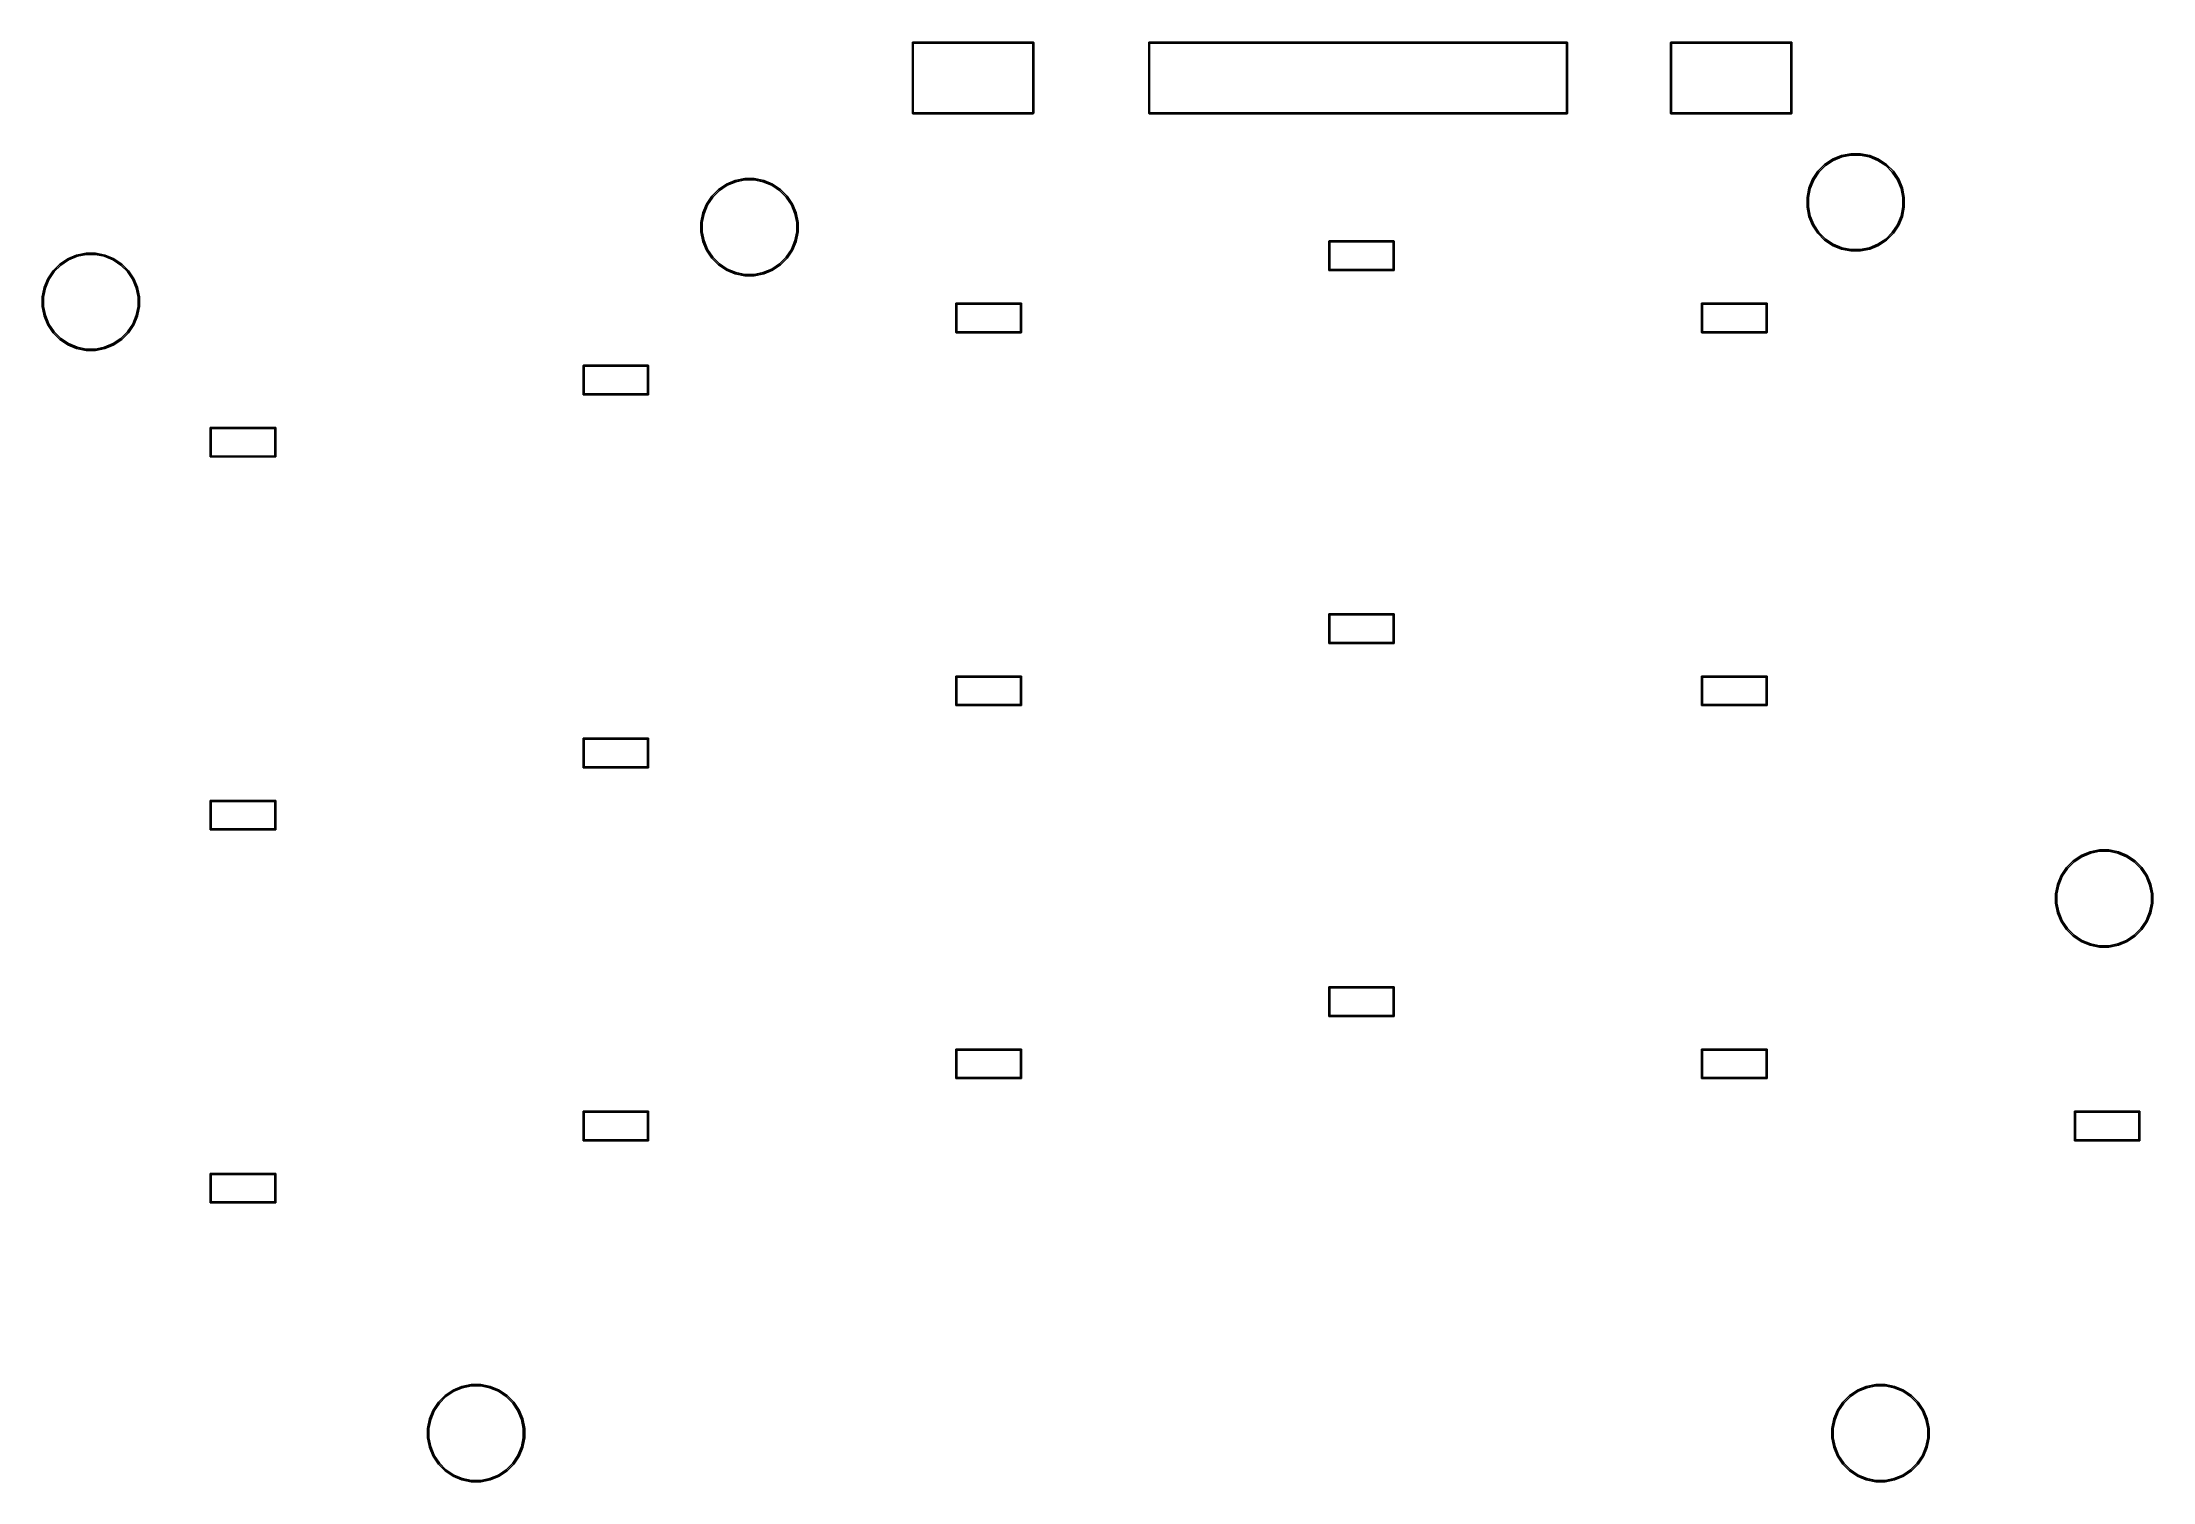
# Model space of a CAD drawing. Extents: x 30 to 138, y -109 to -35.
import ezdxf

# ---------------------------------------------------------------- set-up
doc = ezdxf.new("R2010")
doc.units = 0
doc.layers.add('BLACK', color=7, linetype='CONTINUOUS')

msp = doc.modelspace()

# ---------------------------------------------------------------- linework, layer by layer
at = {"layer": 'BLACK', "linetype": 'CONTINUOUS'}
for p, q in [((74.3602, -35.0294), (74.3607, -35.0245)), ((74.3603, -35.0306), (74.3602, -35.0294)), ((74.3603, -38.6282), (74.3603, -35.0306)), ((74.3607, -35.0245), (74.3621, -35.0198)), ((74.3621, -35.0198), (74.3644, -35.0154)), ((74.3644, -35.0154), (74.3675, -35.0116)), ((74.3675, -35.0116), (74.3714, -35.0085)), ((74.3714, -35.0085), (74.3757, -35.0062)), ((74.3757, -35.0062), (74.3804, -35.0048)), ((74.3804, -35.0048), (74.3841, -35.0044)), ((74.3841, -35.0044), (74.3853, -35.0043)), ((74.3853, -35.0043), (74.3865, -35.0044)), ((74.3865, -35.0044), (80.5341, -35.0044)), ((74.4103, -35.0544), (74.4103, -38.6044)), ((80.5103, -35.0544), (74.4103, -35.0544)), ((80.5103, -38.6044), (80.5103, -35.0544)), ((80.5341, -35.0044), (80.5353, -35.0043)), ((80.5353, -35.0043), (80.5365, -35.0044)), ((80.5365, -35.0044), (80.5402, -35.0048)), ((80.5402, -35.0048), (80.5449, -35.0062)), ((80.5449, -35.0062), (80.5493, -35.0085)), ((80.5493, -35.0085), (80.5531, -35.0116)), ((80.5531, -35.0116), (80.5562, -35.0154)), ((80.5562, -35.0154), (80.5585, -35.0198)), ((80.5585, -35.0198), (80.5599, -35.0245)), ((80.5599, -35.0245), (80.5604, -35.0294)), ((80.5604, -35.0294), (80.5603, -35.0306)), ((80.5603, -35.0306), (80.5603, -38.6282)), ((86.4346, -35.0294), (86.4351, -35.0245)), ((86.4347, -35.0306), (86.4346, -35.0294)), ((86.4347, -38.6282), (86.4347, -35.0306)), ((86.4351, -35.0245), (86.4365, -35.0198)), ((86.4365, -35.0198), (86.4388, -35.0154)), ((86.4388, -35.0154), (86.4419, -35.0116)), ((86.4419, -35.0116), (86.4457, -35.0085)), ((86.4457, -35.0085), (86.4501, -35.0062)), ((86.4501, -35.0062), (86.4548, -35.0048)), ((86.4548, -35.0048), (86.4585, -35.0044)), ((86.4585, -35.0044), (86.4597, -35.0043)), ((86.4597, -35.0043), (86.4609, -35.0044)), ((86.4609, -35.0044), (107.808, -35.0044)), ((86.4847, -35.0544), (86.4847, -38.6044)), ((107.785, -35.0544), (86.4847, -35.0544)), ((107.785, -38.6044), (107.785, -35.0544)), ((107.808, -35.0044), (107.81, -35.0043)), ((107.81, -35.0043), (107.811, -35.0044)), ((107.811, -35.0044), (107.815, -35.0048)), ((107.815, -35.0048), (107.819, -35.0062)), ((107.819, -35.0062), (107.824, -35.0085)), ((107.824, -35.0085), (107.827, -35.0116)), ((107.827, -35.0116), (107.831, -35.0154)), ((107.831, -35.0154), (107.833, -35.0198)), ((107.833, -35.0198), (107.834, -35.0245)), ((107.834, -35.0245), (107.835, -35.0294)), ((107.835, -35.0294), (107.835, -35.0306)), ((107.835, -35.0306), (107.835, -38.6282)), ((113.1, -35.0251), (113.102, -35.0204)), ((113.1, -35.03), (113.1, -35.0251)), ((113.1, -35.0312), (113.1, -35.03)), ((113.1, -38.6288), (113.1, -35.0312)), ((113.102, -35.0204), (113.104, -35.016)), ((113.104, -35.016), (113.107, -35.0122)), ((113.107, -35.0122), (113.111, -35.0091)), ((113.111, -35.0091), (113.115, -35.0068)), ((113.115, -35.0068), (113.12, -35.0054)), ((113.12, -35.0054), (113.124, -35.005)), ((113.124, -35.005), (113.125, -35.0049)), ((113.125, -35.0049), (113.126, -35.005)), ((113.126, -35.005), (119.274, -35.005)), ((113.15, -35.055), (113.15, -38.605)), ((119.25, -35.055), (113.15, -35.055)), ((119.25, -38.605), (119.25, -35.055)), ((119.274, -35.005), (119.275, -35.0049)), ((119.275, -35.0049), (119.276, -35.005)), ((119.276, -35.005), (119.28, -35.0054)), ((119.28, -35.0054), (119.285, -35.0068)), ((119.285, -35.0068), (119.289, -35.0091)), ((119.289, -35.0091), (119.293, -35.0122)), ((119.293, -35.0122), (119.296, -35.016)), ((119.296, -35.016), (119.298, -35.0204)), ((119.298, -35.0204), (119.3, -35.0251)), ((119.3, -35.0251), (119.3, -35.03)), ((119.3, -35.03), (119.3, -35.0312)), ((119.3, -35.0312), (119.3, -38.6288)), ((74.3602, -38.6294), (74.3603, -38.6282)), ((74.3607, -38.6343), (74.3602, -38.6294)), ((74.3621, -38.639), (74.3607, -38.6343)), ((74.3644, -38.6433), (74.3621, -38.639)), ((74.3675, -38.6472), (74.3644, -38.6433)), ((74.3714, -38.6503), (74.3675, -38.6472)), ((74.3757, -38.6526), (74.3714, -38.6503)), ((74.3804, -38.654), (74.3757, -38.6526)), ((74.3841, -38.6544), (74.3804, -38.654)), ((74.3853, -38.6545), (74.3841, -38.6544)), ((74.3841, -38.6544), (74.3841, -38.6544)), ((74.3865, -38.6544), (74.3853, -38.6545)), ((80.5341, -38.6544), (74.3865, -38.6544)), ((74.4103, -38.6044), (80.5103, -38.6044)), ((80.5353, -38.6545), (80.5341, -38.6544)), ((80.5365, -38.6544), (80.5353, -38.6545)), ((80.5402, -38.654), (80.5365, -38.6544)), ((80.5365, -38.6544), (80.5365, -38.6544)), ((80.5449, -38.6526), (80.5402, -38.654)), ((80.5493, -38.6503), (80.5449, -38.6526)), ((80.5531, -38.6472), (80.5493, -38.6503)), ((80.5562, -38.6433), (80.5531, -38.6472)), ((80.5585, -38.639), (80.5562, -38.6433)), ((80.5599, -38.6343), (80.5585, -38.639)), ((80.5604, -38.6294), (80.5599, -38.6343)), ((80.5603, -38.6282), (80.5604, -38.6294)), ((86.4346, -38.6294), (86.4347, -38.6282)), ((86.4351, -38.6343), (86.4346, -38.6294)), ((86.4365, -38.639), (86.4351, -38.6343)), ((86.4388, -38.6433), (86.4365, -38.639)), ((86.4419, -38.6472), (86.4388, -38.6433)), ((86.4457, -38.6503), (86.4419, -38.6472)), ((86.4501, -38.6526), (86.4457, -38.6503)), ((86.4548, -38.654), (86.4501, -38.6526)), ((86.4585, -38.6544), (86.4548, -38.654)), ((86.4597, -38.6545), (86.4585, -38.6544)), ((86.4585, -38.6544), (86.4585, -38.6544)), ((86.4609, -38.6544), (86.4597, -38.6545)), ((107.808, -38.6544), (86.4609, -38.6544)), ((86.4847, -38.6044), (107.785, -38.6044)), ((107.81, -38.6545), (107.808, -38.6544)), ((107.811, -38.6544), (107.81, -38.6545)), ((107.815, -38.654), (107.811, -38.6544)), ((107.811, -38.6544), (107.811, -38.6544)), ((107.819, -38.6526), (107.815, -38.654)), ((107.824, -38.6503), (107.819, -38.6526)), ((107.827, -38.6472), (107.824, -38.6503)), ((107.831, -38.6433), (107.827, -38.6472)), ((107.833, -38.639), (107.831, -38.6433)), ((107.834, -38.6343), (107.833, -38.639)), ((107.835, -38.6294), (107.834, -38.6343)), ((107.835, -38.6282), (107.835, -38.6294)), ((113.1, -38.63), (113.1, -38.6288)), ((113.1, -38.6349), (113.1, -38.63)), ((113.102, -38.6396), (113.1, -38.6349)), ((113.104, -38.644), (113.102, -38.6396)), ((113.107, -38.6478), (113.104, -38.644)), ((113.111, -38.6509), (113.107, -38.6478)), ((113.115, -38.6532), (113.111, -38.6509)), ((113.12, -38.6546), (113.115, -38.6532)), ((113.124, -38.655), (113.12, -38.6546)), ((113.125, -38.6551), (113.124, -38.655)), ((113.124, -38.655), (113.124, -38.655)), ((113.126, -38.655), (113.125, -38.6551)), ((119.274, -38.655), (113.126, -38.655)), ((113.15, -38.605), (119.25, -38.605)), ((119.275, -38.6551), (119.274, -38.655)), ((119.276, -38.655), (119.275, -38.6551)), ((119.28, -38.6546), (119.276, -38.655)), ((119.276, -38.655), (119.276, -38.655)), ((119.285, -38.6532), (119.28, -38.6546)), ((119.289, -38.6509), (119.285, -38.6532)), ((119.293, -38.6478), (119.289, -38.6509)), ((119.296, -38.644), (119.293, -38.6478)), ((119.298, -38.6396), (119.296, -38.644)), ((119.3, -38.6349), (119.298, -38.6396)), ((119.3, -38.6288), (119.3, -38.63)), ((119.3, -38.63), (119.3, -38.6349)), ((121.379, -40.9796), (121.831, -40.7924)), ((121.851, -40.8594), (121.412, -41.0413)), ((121.831, -40.7924), (122.31, -40.697)), ((122.317, -40.7667), (121.851, -40.8594)), ((122.31, -40.697), (122.8, -40.697)), ((122.793, -40.7667), (122.317, -40.7667)), ((123.259, -40.8594), (122.793, -40.7667)), ((122.8, -40.697), (123.279, -40.7924)), ((123.698, -41.0413), (123.259, -40.8594)), ((123.279, -40.7924), (123.731, -40.9796)), ((65.3157, -42.0624), (65.7954, -41.967)), ((65.8023, -42.0367), (65.3361, -42.1294)), ((65.7954, -41.967), (66.2846, -41.967)), ((66.2777, -42.0367), (65.8023, -42.0367)), ((66.7439, -42.1294), (66.2777, -42.0367)), ((66.2846, -41.967), (66.7643, -42.0624)), ((120.167, -42.4557), (120.355, -42.0039)), ((120.416, -42.0369), (120.234, -42.4761)), ((120.355, -42.0039), (120.626, -41.5972)), ((120.68, -41.6416), (120.416, -42.0369)), ((120.626, -41.5972), (120.972, -41.2513)), ((121.017, -41.3055), (120.68, -41.6416)), ((120.972, -41.2513), (121.379, -40.9796)), ((121.412, -41.0413), (121.017, -41.3055)), ((124.093, -41.3055), (123.698, -41.0413)), ((123.731, -40.9796), (124.138, -41.2513)), ((124.43, -41.6416), (124.093, -41.3055)), ((124.138, -41.2513), (124.484, -41.5972)), ((124.694, -42.0369), (124.43, -41.6416)), ((124.484, -41.5972), (124.755, -42.0039)), ((124.876, -42.4761), (124.694, -42.0369)), ((124.755, -42.0039), (124.943, -42.4557)), ((63.8396, -43.2739), (64.1113, -42.8672)), ((64.1654, -42.9116), (63.9013, -43.3069)), ((64.1113, -42.8672), (64.4572, -42.5213)), ((64.5016, -42.5754), (64.1654, -42.9116)), ((64.4572, -42.5213), (64.8639, -42.2496)), ((64.8969, -42.3113), (64.5016, -42.5754)), ((64.8639, -42.2496), (65.3157, -42.0624)), ((65.3361, -42.1294), (64.8969, -42.3113)), ((67.1831, -42.3113), (66.7439, -42.1294)), ((66.7643, -42.0624), (67.2161, -42.2496)), ((67.5784, -42.5754), (67.1831, -42.3113)), ((67.2161, -42.2496), (67.6228, -42.5213)), ((67.9145, -42.9116), (67.5784, -42.5754)), ((67.6228, -42.5213), (67.9687, -42.8672)), ((68.1787, -43.3069), (67.9145, -42.9116)), ((67.9687, -42.8672), (68.2404, -43.2739)), ((120.072, -42.9354), (120.167, -42.4557)), ((120.072, -43.4246), (120.072, -42.9354)), ((120.234, -42.4761), (120.142, -42.9423)), ((120.142, -42.9423), (120.142, -43.4177)), ((124.968, -42.9423), (124.876, -42.4761)), ((124.943, -42.4557), (125.038, -42.9354)), ((124.968, -43.4177), (124.968, -42.9423)), ((125.038, -42.9354), (125.038, -43.4246)), ((63.557, -44.2054), (63.6524, -43.7257)), ((63.557, -44.6946), (63.557, -44.2054)), ((63.7194, -43.7461), (63.6267, -44.2123)), ((63.6267, -44.2123), (63.6267, -44.6877)), ((63.6524, -43.7257), (63.8396, -43.2739)), ((63.9013, -43.3069), (63.7194, -43.7461)), ((68.3606, -43.7461), (68.1787, -43.3069)), ((68.2404, -43.2739), (68.4276, -43.7257)), ((68.4533, -44.2123), (68.3606, -43.7461)), ((68.4276, -43.7257), (68.523, -44.2054)), ((68.4533, -44.6877), (68.4533, -44.2123)), ((68.523, -44.2054), (68.523, -44.6946)), ((120.167, -43.9043), (120.072, -43.4246)), ((120.142, -43.4177), (120.234, -43.8839)), ((120.355, -44.3561), (120.167, -43.9043)), ((120.234, -43.8839), (120.416, -44.3231)), ((124.694, -44.3231), (124.876, -43.8839)), ((124.943, -43.9043), (124.755, -44.3561)), ((124.876, -43.8839), (124.968, -43.4177)), ((125.038, -43.4246), (124.943, -43.9043)), ((63.6524, -45.1743), (63.557, -44.6946)), ((63.6267, -44.6877), (63.7194, -45.1539)), ((63.8396, -45.6261), (63.6524, -45.1743)), ((63.7194, -45.1539), (63.9013, -45.5931)), ((68.1787, -45.5931), (68.3606, -45.1539)), ((68.4276, -45.1743), (68.2404, -45.6261)), ((68.3606, -45.1539), (68.4533, -44.6877)), ((68.523, -44.6946), (68.4276, -45.1743)), ((95.6333, -45.179), (95.6338, -45.1741)), ((95.6334, -45.1802), (95.6333, -45.179)), ((95.6334, -46.6378), (95.6334, -45.1802)), ((95.6338, -45.1741), (95.6352, -45.1694)), ((95.6352, -45.1694), (95.6375, -45.165)), ((95.6375, -45.165), (95.6406, -45.1612)), ((95.6406, -45.1612), (95.6444, -45.1581)), ((95.6444, -45.1581), (95.6488, -45.1558)), ((95.6488, -45.1558), (95.6535, -45.1543)), ((95.6535, -45.1543), (95.6572, -45.154)), ((95.6572, -45.154), (95.6584, -45.1538)), ((95.6572, -45.154), (95.6572, -45.154)), ((95.6584, -45.1538), (95.6596, -45.154)), ((95.6596, -45.154), (98.9572, -45.154)), ((95.6834, -45.204), (95.6834, -46.614)), ((98.9334, -45.204), (95.6834, -45.204)), ((98.9334, -46.614), (98.9334, -45.204)), ((98.9572, -45.154), (98.9584, -45.1538)), ((98.9584, -45.1538), (98.9596, -45.154)), ((98.9596, -45.154), (98.9596, -45.154)), ((98.9596, -45.154), (98.9633, -45.1543)), ((98.9633, -45.1543), (98.968, -45.1558)), ((98.968, -45.1558), (98.9724, -45.1581)), ((98.9724, -45.1581), (98.9762, -45.1612)), ((98.9762, -45.1612), (98.9793, -45.165)), ((98.9793, -45.165), (98.9816, -45.1694)), ((98.9816, -45.1694), (98.983, -45.1741)), ((98.983, -45.1741), (98.9835, -45.179)), ((98.9835, -45.179), (98.9834, -45.1802)), ((98.9834, -45.1802), (98.9834, -46.6378)), ((120.626, -44.7628), (120.355, -44.3561)), ((120.416, -44.3231), (120.68, -44.7184)), ((120.972, -45.1087), (120.626, -44.7628)), ((120.68, -44.7184), (121.017, -45.0545)), ((121.379, -45.3804), (120.972, -45.1087)), ((121.017, -45.0545), (121.412, -45.3187)), ((123.698, -45.3187), (124.093, -45.0545)), ((124.138, -45.1087), (123.731, -45.3804)), ((124.093, -45.0545), (124.43, -44.7184)), ((124.484, -44.7628), (124.138, -45.1087)), ((124.43, -44.7184), (124.694, -44.3231)), ((124.755, -44.3561), (124.484, -44.7628)), ((30.4563, -46.6772), (30.8022, -46.3313)), ((30.8022, -46.3313), (31.2089, -46.0596)), ((31.2419, -46.1213), (30.8466, -46.3854)), ((31.2089, -46.0596), (31.6607, -45.8724)), ((31.6811, -45.9394), (31.2419, -46.1213)), ((31.6607, -45.8724), (32.1404, -45.777)), ((32.1473, -45.8467), (31.6811, -45.9394)), ((32.1404, -45.777), (32.6296, -45.777)), ((32.6227, -45.8467), (32.1473, -45.8467)), ((33.0889, -45.9394), (32.6227, -45.8467)), ((32.6296, -45.777), (33.1093, -45.8724)), ((33.5281, -46.1213), (33.0889, -45.9394)), ((33.1093, -45.8724), (33.5611, -46.0596)), ((33.9234, -46.3854), (33.5281, -46.1213)), ((33.5611, -46.0596), (33.9678, -46.3313)), ((33.9678, -46.3313), (34.3137, -46.6772)), ((64.1113, -46.0328), (63.8396, -45.6261)), ((63.9013, -45.5931), (64.1654, -45.9884)), ((64.4572, -46.3787), (64.1113, -46.0328)), ((64.1654, -45.9884), (64.5016, -46.3245)), ((64.5016, -46.3245), (64.8969, -46.5887)), ((67.1831, -46.5887), (67.5784, -46.3245)), ((67.5784, -46.3245), (67.9145, -45.9884)), ((67.9687, -46.0328), (67.6228, -46.3787)), ((67.9145, -45.9884), (68.1787, -45.5931)), ((68.2404, -45.6261), (67.9687, -46.0328)), ((121.831, -45.5676), (121.379, -45.3804)), ((121.412, -45.3187), (121.851, -45.5006)), ((122.31, -45.663), (121.831, -45.5676)), ((121.851, -45.5006), (122.317, -45.5933)), ((122.8, -45.663), (122.31, -45.663)), ((122.317, -45.5933), (122.793, -45.5933)), ((122.793, -45.5933), (123.259, -45.5006)), ((123.279, -45.5676), (122.8, -45.663)), ((123.259, -45.5006), (123.698, -45.3187)), ((123.731, -45.3804), (123.279, -45.5676)), ((29.9974, -47.5357), (30.1846, -47.0839)), ((30.2463, -47.1169), (30.0644, -47.5561)), ((30.1846, -47.0839), (30.4563, -46.6772)), ((30.5104, -46.7216), (30.2463, -47.1169)), ((30.8466, -46.3854), (30.5104, -46.7216)), ((34.2595, -46.7216), (33.9234, -46.3854)), ((34.5237, -47.1169), (34.2595, -46.7216)), ((34.3137, -46.6772), (34.5854, -47.0839)), ((34.7056, -47.5561), (34.5237, -47.1169)), ((34.5854, -47.0839), (34.7726, -47.5357)), ((64.8639, -46.6504), (64.4572, -46.3787)), ((65.3157, -46.8376), (64.8639, -46.6504)), ((64.8969, -46.5887), (65.3361, -46.7706)), ((65.7954, -46.933), (65.3157, -46.8376)), ((65.3361, -46.7706), (65.8023, -46.8633)), ((66.2846, -46.933), (65.7954, -46.933)), ((65.8023, -46.8633), (66.2777, -46.8633)), ((66.2777, -46.8633), (66.7439, -46.7706)), ((66.7643, -46.8376), (66.2846, -46.933)), ((66.7439, -46.7706), (67.1831, -46.5887)), ((67.2161, -46.6504), (66.7643, -46.8376)), ((67.6228, -46.3787), (67.2161, -46.6504)), ((95.6333, -46.639), (95.6334, -46.6378)), ((95.6338, -46.6439), (95.6333, -46.639)), ((95.6352, -46.6486), (95.6338, -46.6439)), ((95.6375, -46.6529), (95.6352, -46.6486)), ((95.6406, -46.6567), (95.6375, -46.6529)), ((95.6444, -46.6599), (95.6406, -46.6567)), ((95.6488, -46.6622), (95.6444, -46.6599)), ((95.6535, -46.6636), (95.6488, -46.6622)), ((95.6584, -46.6641), (95.6535, -46.6636)), ((95.6596, -46.664), (95.6584, -46.6641)), ((98.9572, -46.664), (95.6596, -46.664)), ((95.6834, -46.614), (98.9334, -46.614)), ((98.9584, -46.6641), (98.9572, -46.664)), ((98.9633, -46.6636), (98.9584, -46.6641)), ((98.968, -46.6622), (98.9633, -46.6636)), ((98.9724, -46.6599), (98.968, -46.6622)), ((98.9762, -46.6567), (98.9724, -46.6599)), ((98.9793, -46.6529), (98.9762, -46.6567)), ((98.9816, -46.6486), (98.9793, -46.6529)), ((98.983, -46.6439), (98.9816, -46.6486)), ((98.9834, -46.6402), (98.983, -46.6439)), ((98.9834, -46.6378), (98.9835, -46.639)), ((98.9835, -46.639), (98.9834, -46.6402)), ((98.9834, -46.6402), (98.9834, -46.6402)), ((29.902, -48.0154), (29.9974, -47.5357)), ((29.902, -48.5046), (29.902, -48.0154)), ((29.9974, -48.9843), (29.902, -48.5046)), ((30.0644, -47.5561), (29.9717, -48.0223)), ((29.9717, -48.0223), (29.9717, -48.4977)), ((29.9717, -48.4977), (30.0644, -48.9639)), ((34.7983, -48.0223), (34.7056, -47.5561)), ((34.7056, -48.9639), (34.7983, -48.4977)), ((34.7726, -47.5357), (34.868, -48.0154)), ((34.868, -48.5046), (34.7726, -48.9843)), ((34.7983, -48.4977), (34.7983, -48.0223)), ((34.868, -48.0154), (34.868, -48.5046)), ((76.5845, -48.3538), (76.585, -48.3489)), ((76.5846, -48.355), (76.5845, -48.3538)), ((76.5846, -49.8125), (76.5846, -48.355)), ((76.585, -48.3489), (76.5864, -48.3442)), ((76.5864, -48.3442), (76.5887, -48.3398)), ((76.5887, -48.3398), (76.5919, -48.336)), ((76.5919, -48.336), (76.5957, -48.3329)), ((76.5957, -48.3329), (76.6, -48.3306)), ((76.6, -48.3306), (76.6047, -48.3291)), ((76.6047, -48.3291), (76.6084, -48.3288)), ((76.6084, -48.3288), (76.6096, -48.3286)), ((76.6084, -48.3288), (76.6084, -48.3288)), ((76.6096, -48.3286), (76.6108, -48.3288)), ((76.6108, -48.3288), (79.9084, -48.3288)), ((76.6346, -48.3788), (76.6346, -49.7888)), ((79.8846, -48.3788), (76.6346, -48.3788)), ((79.8846, -49.7888), (79.8846, -48.3788)), ((79.9084, -48.3288), (79.9096, -48.3286)), ((79.9096, -48.3286), (79.9108, -48.3288)), ((79.9108, -48.3288), (79.9108, -48.3288)), ((79.9108, -48.3288), (79.9145, -48.3291)), ((79.9145, -48.3291), (79.9192, -48.3306)), ((79.9192, -48.3306), (79.9236, -48.3329)), ((79.9236, -48.3329), (79.9274, -48.336)), ((79.9274, -48.336), (79.9305, -48.3398)), ((79.9305, -48.3398), (79.9328, -48.3442)), ((79.9328, -48.3442), (79.9343, -48.3489)), ((79.9343, -48.3489), (79.9347, -48.3538)), ((79.9347, -48.3538), (79.9346, -48.355)), ((79.9346, -48.355), (79.9346, -49.8125)), ((114.682, -48.3538), (114.683, -48.3489)), ((114.682, -48.355), (114.682, -48.3538)), ((114.682, -49.8125), (114.682, -48.355)), ((114.683, -48.3489), (114.684, -48.3442)), ((114.684, -48.3442), (114.686, -48.3398)), ((114.686, -48.3398), (114.689, -48.336)), ((114.689, -48.336), (114.693, -48.3329)), ((114.693, -48.3329), (114.698, -48.3306)), ((114.698, -48.3306), (114.702, -48.3291)), ((114.702, -48.3291), (114.706, -48.3288)), ((114.706, -48.3288), (114.707, -48.3286)), ((114.706, -48.3288), (114.706, -48.3288)), ((114.707, -48.3286), (114.708, -48.3288)), ((114.708, -48.3288), (118.006, -48.3288)), ((114.732, -48.3788), (114.732, -49.7888)), ((117.982, -48.3788), (114.732, -48.3788)), ((117.982, -49.7888), (117.982, -48.3788)), ((118.006, -48.3288), (118.007, -48.3286)), ((118.007, -48.3286), (118.008, -48.3288)), ((118.008, -48.3288), (118.008, -48.3288)), ((118.008, -48.3288), (118.012, -48.3291)), ((118.012, -48.3291), (118.017, -48.3306)), ((118.017, -48.3306), (118.021, -48.3329)), ((118.021, -48.3329), (118.025, -48.336)), ((118.025, -48.336), (118.028, -48.3398)), ((118.028, -48.3398), (118.03, -48.3442)), ((118.03, -48.3442), (118.032, -48.3489)), ((118.032, -48.3489), (118.032, -48.3538)), ((118.032, -48.3538), (118.032, -48.355)), ((118.032, -48.355), (118.032, -49.8125)), ((30.1846, -49.4361), (29.9974, -48.9843)), ((30.0644, -48.9639), (30.2463, -49.4031)), ((30.4563, -49.8428), (30.1846, -49.4361)), ((30.2463, -49.4031), (30.5104, -49.7984)), ((34.2595, -49.7984), (34.5237, -49.4031)), ((34.5854, -49.4361), (34.3137, -49.8428)), ((34.5237, -49.4031), (34.7056, -48.9639)), ((34.7726, -48.9843), (34.5854, -49.4361)), ((30.8022, -50.1887), (30.4563, -49.8428)), ((30.5104, -49.7984), (30.8466, -50.1345)), ((31.2089, -50.4604), (30.8022, -50.1887)), ((30.8466, -50.1345), (31.2419, -50.3987)), ((31.6607, -50.6476), (31.2089, -50.4604)), ((31.2419, -50.3987), (31.6811, -50.5806)), ((32.1404, -50.743), (31.6607, -50.6476)), ((31.6811, -50.5806), (32.1473, -50.6733)), ((32.1473, -50.6733), (32.6227, -50.6733)), ((32.6227, -50.6733), (33.0889, -50.5806)), ((33.1093, -50.6476), (32.6296, -50.743)), ((33.0889, -50.5806), (33.5281, -50.3987)), ((33.5611, -50.4604), (33.1093, -50.6476)), ((33.5281, -50.3987), (33.9234, -50.1345)), ((33.9678, -50.1887), (33.5611, -50.4604)), ((33.9234, -50.1345), (34.2595, -49.7984)), ((34.3137, -49.8428), (33.9678, -50.1887)), ((76.5845, -49.8138), (76.5846, -49.8125)), ((76.585, -49.8187), (76.5845, -49.8138)), ((76.5864, -49.8234), (76.585, -49.8187)), ((76.5887, -49.8277), (76.5864, -49.8234)), ((76.5919, -49.8315), (76.5887, -49.8277)), ((76.5957, -49.8347), (76.5919, -49.8315)), ((76.6, -49.837), (76.5957, -49.8347)), ((76.6047, -49.8384), (76.6, -49.837)), ((76.6096, -49.8389), (76.6047, -49.8384)), ((76.6108, -49.8388), (76.6096, -49.8389)), ((79.9084, -49.8388), (76.6108, -49.8388)), ((76.6346, -49.7888), (79.8846, -49.7888)), ((79.9096, -49.8389), (79.9084, -49.8388)), ((79.9145, -49.8384), (79.9096, -49.8389)), ((79.9192, -49.837), (79.9145, -49.8384)), ((79.9236, -49.8347), (79.9192, -49.837)), ((79.9274, -49.8315), (79.9236, -49.8347)), ((79.9305, -49.8277), (79.9274, -49.8315)), ((79.9328, -49.8234), (79.9305, -49.8277)), ((79.9343, -49.8187), (79.9328, -49.8234)), ((79.9346, -49.815), (79.9343, -49.8187)), ((79.9346, -49.8125), (79.9347, -49.8138)), ((79.9347, -49.8138), (79.9346, -49.815)), ((79.9346, -49.815), (79.9346, -49.815)), ((114.682, -49.8138), (114.682, -49.8125)), ((114.683, -49.8187), (114.682, -49.8138)), ((114.684, -49.8234), (114.683, -49.8187)), ((114.686, -49.8277), (114.684, -49.8234)), ((114.689, -49.8315), (114.686, -49.8277)), ((114.693, -49.8347), (114.689, -49.8315)), ((114.698, -49.837), (114.693, -49.8347)), ((114.702, -49.8384), (114.698, -49.837)), ((114.707, -49.8389), (114.702, -49.8384)), ((114.708, -49.8388), (114.707, -49.8389)), ((118.006, -49.8388), (114.708, -49.8388)), ((114.732, -49.7888), (117.982, -49.7888)), ((118.007, -49.8389), (118.006, -49.8388)), ((118.012, -49.8384), (118.007, -49.8389)), ((118.017, -49.837), (118.012, -49.8384)), ((118.021, -49.8347), (118.017, -49.837)), ((118.025, -49.8315), (118.021, -49.8347)), ((118.028, -49.8277), (118.025, -49.8315)), ((118.03, -49.8234), (118.028, -49.8277)), ((118.032, -49.8187), (118.03, -49.8234)), ((118.032, -49.8125), (118.032, -49.8138)), ((118.032, -49.8138), (118.032, -49.815)), ((118.032, -49.815), (118.032, -49.815)), ((118.032, -49.815), (118.032, -49.8187)), ((32.6296, -50.743), (32.1404, -50.743)), ((57.5357, -51.5286), (57.5362, -51.5237)), ((57.5358, -51.5298), (57.5357, -51.5286)), ((57.5358, -52.9873), (57.5358, -51.5298)), ((57.5362, -51.5237), (57.5376, -51.5189)), ((57.5376, -51.5189), (57.54, -51.5146)), ((57.54, -51.5146), (57.5431, -51.5108)), ((57.5431, -51.5108), (57.5469, -51.5077)), ((57.5469, -51.5077), (57.5512, -51.5054)), ((57.5512, -51.5054), (57.5559, -51.5039)), ((57.5559, -51.5039), (57.5596, -51.5036)), ((57.5596, -51.5036), (57.5608, -51.5034)), ((57.5596, -51.5036), (57.5596, -51.5036)), ((57.5608, -51.5034), (57.5621, -51.5036)), ((57.5621, -51.5036), (60.8596, -51.5036)), ((57.5858, -51.5536), (57.5858, -52.9636)), ((60.8358, -51.5536), (57.5858, -51.5536)), ((60.8358, -52.9636), (60.8358, -51.5536)), ((60.8596, -51.5036), (60.8608, -51.5034)), ((60.8608, -51.5034), (60.8621, -51.5036)), ((60.8621, -51.5036), (60.8621, -51.5036)), ((60.8621, -51.5036), (60.8657, -51.5039)), ((60.8657, -51.5039), (60.8705, -51.5054)), ((60.8705, -51.5054), (60.8748, -51.5077)), ((60.8748, -51.5077), (60.8786, -51.5108)), ((60.8786, -51.5108), (60.8817, -51.5146)), ((60.8817, -51.5146), (60.8841, -51.5189)), ((60.8841, -51.5189), (60.8855, -51.5237)), ((60.8855, -51.5237), (60.886, -51.5286)), ((60.886, -51.5286), (60.8858, -51.5298)), ((60.8858, -51.5298), (60.8858, -52.9873)), ((57.5357, -52.9886), (57.5358, -52.9873)), ((57.5362, -52.9935), (57.5357, -52.9886)), ((57.5376, -52.9982), (57.5362, -52.9935)), ((57.54, -53.0025), (57.5376, -52.9982)), ((57.5431, -53.0063), (57.54, -53.0025)), ((57.5469, -53.0094), (57.5431, -53.0063)), ((57.5512, -53.0118), (57.5469, -53.0094)), ((57.5559, -53.0132), (57.5512, -53.0118)), ((57.5608, -53.0137), (57.5559, -53.0132)), ((57.5621, -53.0136), (57.5608, -53.0137)), ((60.8596, -53.0136), (57.5621, -53.0136)), ((57.5858, -52.9636), (60.8358, -52.9636)), ((60.8608, -53.0137), (60.8596, -53.0136)), ((60.8657, -53.0132), (60.8608, -53.0137)), ((60.8705, -53.0118), (60.8657, -53.0132)), ((60.8748, -53.0094), (60.8705, -53.0118)), ((60.8786, -53.0063), (60.8748, -53.0094)), ((60.8817, -53.0025), (60.8786, -53.0063)), ((60.8841, -52.9982), (60.8817, -53.0025)), ((60.8855, -52.9935), (60.8841, -52.9982)), ((60.8858, -52.9898), (60.8855, -52.9935)), ((60.8858, -52.9873), (60.886, -52.9886)), ((60.886, -52.9886), (60.8858, -52.9898)), ((60.8858, -52.9898), (60.8858, -52.9898)), ((38.4869, -54.7034), (38.4874, -54.6985)), ((38.4871, -54.7046), (38.4869, -54.7034)), ((38.4871, -56.1621), (38.4871, -54.7046)), ((38.4874, -54.6985), (38.4889, -54.6937)), ((38.4889, -54.6937), (38.4912, -54.6894)), ((38.4912, -54.6894), (38.4943, -54.6856)), ((38.4943, -54.6856), (38.4981, -54.6825)), ((38.4981, -54.6825), (38.5025, -54.6801)), ((38.5025, -54.6801), (38.5072, -54.6787)), ((38.5072, -54.6787), (38.5108, -54.6784)), ((38.5108, -54.6784), (38.5121, -54.6782)), ((38.5108, -54.6784), (38.5108, -54.6784)), ((38.5121, -54.6782), (38.5133, -54.6784)), ((38.5133, -54.6784), (41.8108, -54.6784)), ((38.5371, -54.7284), (38.5371, -56.1384)), ((41.7871, -54.7284), (38.5371, -54.7284)), ((41.7871, -56.1384), (41.7871, -54.7284)), ((41.8108, -54.6784), (41.8121, -54.6782)), ((41.8121, -54.6782), (41.8133, -54.6784)), ((41.8133, -54.6784), (41.8133, -54.6784)), ((41.8133, -54.6784), (41.817, -54.6787)), ((41.817, -54.6787), (41.8217, -54.6801)), ((41.8217, -54.6801), (41.826, -54.6825)), ((41.826, -54.6825), (41.8298, -54.6856)), ((41.8298, -54.6856), (41.833, -54.6894)), ((41.833, -54.6894), (41.8353, -54.6937)), ((41.8353, -54.6937), (41.8367, -54.6985)), ((41.8367, -54.6985), (41.8372, -54.7034)), ((41.8372, -54.7034), (41.8371, -54.7046)), ((41.8371, -54.7046), (41.8371, -56.1621)), ((38.4869, -56.1634), (38.4871, -56.1621)), ((38.4874, -56.1683), (38.4869, -56.1634)), ((38.4889, -56.173), (38.4874, -56.1683)), ((38.4912, -56.1773), (38.4889, -56.173)), ((38.4943, -56.1811), (38.4912, -56.1773)), ((38.4981, -56.1842), (38.4943, -56.1811)), ((38.5025, -56.1866), (38.4981, -56.1842)), ((38.5072, -56.188), (38.5025, -56.1866)), ((38.5121, -56.1885), (38.5072, -56.188)), ((38.5133, -56.1884), (38.5121, -56.1885)), ((41.8108, -56.1884), (38.5133, -56.1884)), ((38.5371, -56.1384), (41.7871, -56.1384)), ((41.8121, -56.1885), (41.8108, -56.1884)), ((41.817, -56.188), (41.8121, -56.1885)), ((41.8217, -56.1866), (41.817, -56.188)), ((41.826, -56.1842), (41.8217, -56.1866)), ((41.8298, -56.1811), (41.826, -56.1842)), ((41.833, -56.1773), (41.8298, -56.1811)), ((41.8353, -56.173), (41.833, -56.1773)), ((41.8367, -56.1683), (41.8353, -56.173)), ((41.8371, -56.1646), (41.8367, -56.1683)), ((41.8371, -56.1621), (41.8372, -56.1634)), ((41.8372, -56.1634), (41.8371, -56.1646)), ((41.8371, -56.1646), (41.8371, -56.1646)), ((95.6333, -64.2277), (95.6338, -64.2228)), ((95.6334, -64.229), (95.6333, -64.2277)), ((95.6334, -65.6865), (95.6334, -64.229)), ((95.6338, -64.2228), (95.6352, -64.2181)), ((95.6352, -64.2181), (95.6375, -64.2138)), ((95.6375, -64.2138), (95.6406, -64.21)), ((95.6406, -64.21), (95.6444, -64.2069)), ((95.6444, -64.2069), (95.6488, -64.2045)), ((95.6488, -64.2045), (95.6535, -64.2031)), ((95.6535, -64.2031), (95.6572, -64.2027)), ((95.6572, -64.2027), (95.6584, -64.2026)), ((95.6572, -64.2027), (95.6572, -64.2027)), ((95.6584, -64.2026), (95.6596, -64.2027)), ((95.6596, -64.2027), (98.9572, -64.2027)), ((95.6834, -64.2527), (95.6834, -65.6627)), ((98.9334, -64.2527), (95.6834, -64.2527)), ((98.9334, -65.6627), (98.9334, -64.2527)), ((98.9572, -64.2027), (98.9584, -64.2026)), ((98.9584, -64.2026), (98.9596, -64.2027)), ((98.9596, -64.2027), (98.9596, -64.2027)), ((98.9596, -64.2027), (98.9633, -64.2031)), ((98.9633, -64.2031), (98.968, -64.2045)), ((98.968, -64.2045), (98.9724, -64.2069)), ((98.9724, -64.2069), (98.9762, -64.21)), ((98.9762, -64.21), (98.9793, -64.2138)), ((98.9793, -64.2138), (98.9816, -64.2181)), ((98.9816, -64.2181), (98.983, -64.2228)), ((98.983, -64.2228), (98.9835, -64.2277)), ((98.9835, -64.2277), (98.9834, -64.229)), ((98.9834, -64.229), (98.9834, -65.6865)), ((95.6333, -65.6877), (95.6334, -65.6865)), ((95.6338, -65.6926), (95.6333, -65.6877)), ((95.6352, -65.6974), (95.6338, -65.6926)), ((95.6375, -65.7017), (95.6352, -65.6974)), ((95.6406, -65.7055), (95.6375, -65.7017)), ((95.6444, -65.7086), (95.6406, -65.7055)), ((95.6488, -65.711), (95.6444, -65.7086)), ((95.6535, -65.7124), (95.6488, -65.711)), ((95.6584, -65.7129), (95.6535, -65.7124)), ((95.6596, -65.7127), (95.6584, -65.7129)), ((98.9572, -65.7127), (95.6596, -65.7127)), ((95.6834, -65.6627), (98.9334, -65.6627)), ((98.9584, -65.7129), (98.9572, -65.7127)), ((98.9633, -65.7124), (98.9584, -65.7129)), ((98.968, -65.711), (98.9633, -65.7124)), ((98.9724, -65.7086), (98.968, -65.711)), ((98.9762, -65.7055), (98.9724, -65.7086)), ((98.9793, -65.7017), (98.9762, -65.7055)), ((98.9816, -65.6974), (98.9793, -65.7017)), ((98.983, -65.6926), (98.9816, -65.6974)), ((98.9834, -65.689), (98.983, -65.6926)), ((98.9834, -65.6865), (98.9835, -65.6877)), ((98.9835, -65.6877), (98.9834, -65.689)), ((98.9834, -65.689), (98.9834, -65.689)), ((76.5845, -67.4025), (76.585, -67.3976)), ((76.5846, -67.4038), (76.5845, -67.4025)), ((76.5846, -68.8613), (76.5846, -67.4038)), ((76.585, -67.3976), (76.5864, -67.3929)), ((76.5864, -67.3929), (76.5887, -67.3886)), ((76.5887, -67.3886), (76.5919, -67.3848)), ((76.5919, -67.3848), (76.5957, -67.3817)), ((76.5957, -67.3817), (76.6, -67.3793)), ((76.6, -67.3793), (76.6047, -67.3779)), ((76.6047, -67.3779), (76.6084, -67.3775)), ((76.6084, -67.3775), (76.6096, -67.3774)), ((76.6084, -67.3775), (76.6084, -67.3775)), ((76.6096, -67.3774), (76.6108, -67.3775)), ((76.6108, -67.3775), (79.9084, -67.3775)), ((76.6346, -67.4275), (76.6346, -68.8375)), ((79.8846, -67.4275), (76.6346, -67.4275)), ((79.8846, -68.8375), (79.8846, -67.4275)), ((79.9084, -67.3775), (79.9096, -67.3774)), ((79.9096, -67.3774), (79.9108, -67.3775)), ((79.9108, -67.3775), (79.9108, -67.3775)), ((79.9108, -67.3775), (79.9145, -67.3779)), ((79.9145, -67.3779), (79.9192, -67.3793)), ((79.9192, -67.3793), (79.9236, -67.3817)), ((79.9236, -67.3817), (79.9274, -67.3848)), ((79.9274, -67.3848), (79.9305, -67.3886)), ((79.9305, -67.3886), (79.9328, -67.3929)), ((79.9328, -67.3929), (79.9343, -67.3976)), ((79.9343, -67.3976), (79.9347, -67.4025)), ((79.9347, -67.4025), (79.9346, -67.4038)), ((79.9346, -67.4038), (79.9346, -68.8613)), ((114.682, -67.4025), (114.683, -67.3976)), ((114.682, -67.4038), (114.682, -67.4025)), ((114.682, -68.8613), (114.682, -67.4038)), ((114.683, -67.3976), (114.684, -67.3929)), ((114.684, -67.3929), (114.686, -67.3886)), ((114.686, -67.3886), (114.689, -67.3848)), ((114.689, -67.3848), (114.693, -67.3817)), ((114.693, -67.3817), (114.698, -67.3793)), ((114.698, -67.3793), (114.702, -67.3779)), ((114.702, -67.3779), (114.706, -67.3775)), ((114.706, -67.3775), (114.707, -67.3774)), ((114.706, -67.3775), (114.706, -67.3775)), ((114.707, -67.3774), (114.708, -67.3775)), ((114.708, -67.3775), (118.006, -67.3775)), ((114.732, -67.4275), (114.732, -68.8375)), ((117.982, -67.4275), (114.732, -67.4275)), ((117.982, -68.8375), (117.982, -67.4275)), ((118.006, -67.3775), (118.007, -67.3774)), ((118.007, -67.3774), (118.008, -67.3775)), ((118.008, -67.3775), (118.008, -67.3775)), ((118.008, -67.3775), (118.012, -67.3779)), ((118.012, -67.3779), (118.017, -67.3793)), ((118.017, -67.3793), (118.021, -67.3817)), ((118.021, -67.3817), (118.025, -67.3848)), ((118.025, -67.3848), (118.028, -67.3886)), ((118.028, -67.3886), (118.03, -67.3929)), ((118.03, -67.3929), (118.032, -67.3976)), ((118.032, -67.3976), (118.032, -67.4025)), ((118.032, -67.4025), (118.032, -67.4038)), ((118.032, -67.4038), (118.032, -68.8613)), ((76.5845, -68.8625), (76.5846, -68.8613)), ((76.585, -68.8674), (76.5845, -68.8625)), ((76.5864, -68.8722), (76.585, -68.8674)), ((76.5887, -68.8765), (76.5864, -68.8722)), ((76.5919, -68.8803), (76.5887, -68.8765)), ((76.5957, -68.8834), (76.5919, -68.8803)), ((76.6, -68.8858), (76.5957, -68.8834)), ((76.6047, -68.8872), (76.6, -68.8858)), ((76.6096, -68.8877), (76.6047, -68.8872)), ((76.6108, -68.8875), (76.6096, -68.8877)), ((79.9084, -68.8875), (76.6108, -68.8875)), ((76.6346, -68.8375), (79.8846, -68.8375)), ((79.9096, -68.8877), (79.9084, -68.8875)), ((79.9145, -68.8872), (79.9096, -68.8877)), ((79.9192, -68.8858), (79.9145, -68.8872)), ((79.9236, -68.8834), (79.9192, -68.8858)), ((79.9274, -68.8803), (79.9236, -68.8834)), ((79.9305, -68.8765), (79.9274, -68.8803)), ((79.9328, -68.8722), (79.9305, -68.8765)), ((79.9343, -68.8674), (79.9328, -68.8722)), ((79.9346, -68.8638), (79.9343, -68.8674)), ((79.9346, -68.8613), (79.9347, -68.8625)), ((79.9347, -68.8625), (79.9346, -68.8638)), ((79.9346, -68.8638), (79.9346, -68.8638)), ((114.682, -68.8625), (114.682, -68.8613)), ((114.683, -68.8674), (114.682, -68.8625)), ((114.684, -68.8722), (114.683, -68.8674)), ((114.686, -68.8765), (114.684, -68.8722)), ((114.689, -68.8803), (114.686, -68.8765)), ((114.693, -68.8834), (114.689, -68.8803)), ((114.698, -68.8858), (114.693, -68.8834)), ((114.702, -68.8872), (114.698, -68.8858)), ((114.707, -68.8877), (114.702, -68.8872)), ((114.708, -68.8875), (114.707, -68.8877)), ((118.006, -68.8875), (114.708, -68.8875)), ((114.732, -68.8375), (117.982, -68.8375)), ((118.007, -68.8877), (118.006, -68.8875)), ((118.012, -68.8872), (118.007, -68.8877)), ((118.017, -68.8858), (118.012, -68.8872)), ((118.021, -68.8834), (118.017, -68.8858)), ((118.025, -68.8803), (118.021, -68.8834)), ((118.028, -68.8765), (118.025, -68.8803)), ((118.03, -68.8722), (118.028, -68.8765)), ((118.032, -68.8674), (118.03, -68.8722)), ((118.032, -68.8613), (118.032, -68.8625)), ((118.032, -68.8625), (118.032, -68.8638)), ((118.032, -68.8638), (118.032, -68.8638)), ((118.032, -68.8638), (118.032, -68.8674)), ((57.5357, -70.5773), (57.5362, -70.5724)), ((57.5358, -70.5786), (57.5357, -70.5773)), ((57.5358, -72.0361), (57.5358, -70.5786)), ((57.5362, -70.5724), (57.5376, -70.5677)), ((57.5376, -70.5677), (57.54, -70.5634)), ((57.54, -70.5634), (57.5431, -70.5596)), ((57.5431, -70.5596), (57.5469, -70.5565)), ((57.5469, -70.5565), (57.5512, -70.5541)), ((57.5512, -70.5541), (57.5559, -70.5527)), ((57.5559, -70.5527), (57.5596, -70.5523)), ((57.5596, -70.5523), (57.5608, -70.5522)), ((57.5596, -70.5523), (57.5596, -70.5523)), ((57.5608, -70.5522), (57.5621, -70.5523)), ((57.5621, -70.5523), (60.8596, -70.5523)), ((57.5858, -70.6023), (57.5858, -72.0123)), ((60.8358, -70.6023), (57.5858, -70.6023)), ((60.8358, -72.0123), (60.8358, -70.6023)), ((60.8596, -70.5523), (60.8608, -70.5522)), ((60.8608, -70.5522), (60.8621, -70.5523)), ((60.8621, -70.5523), (60.8621, -70.5523)), ((60.8621, -70.5523), (60.8657, -70.5527)), ((60.8657, -70.5527), (60.8705, -70.5541)), ((60.8705, -70.5541), (60.8748, -70.5565)), ((60.8748, -70.5565), (60.8786, -70.5596)), ((60.8786, -70.5596), (60.8817, -70.5634)), ((60.8817, -70.5634), (60.8841, -70.5677)), ((60.8841, -70.5677), (60.8855, -70.5724)), ((60.8855, -70.5724), (60.886, -70.5773)), ((60.886, -70.5773), (60.8858, -70.5786)), ((60.8858, -70.5786), (60.8858, -72.0361)), ((57.5357, -72.0373), (57.5358, -72.0361)), ((57.5362, -72.0422), (57.5357, -72.0373)), ((57.5376, -72.047), (57.5362, -72.0422)), ((57.54, -72.0513), (57.5376, -72.047)), ((57.5431, -72.0551), (57.54, -72.0513)), ((57.5469, -72.0582), (57.5431, -72.0551)), ((57.5512, -72.0605), (57.5469, -72.0582)), ((57.5559, -72.062), (57.5512, -72.0605)), ((57.5608, -72.0625), (57.5559, -72.062)), ((57.5621, -72.0623), (57.5608, -72.0625)), ((60.8596, -72.0623), (57.5621, -72.0623)), ((57.5858, -72.0123), (60.8358, -72.0123)), ((60.8608, -72.0625), (60.8596, -72.0623)), ((60.8657, -72.062), (60.8608, -72.0625)), ((60.8705, -72.0605), (60.8657, -72.062)), ((60.8748, -72.0582), (60.8705, -72.0605)), ((60.8786, -72.0551), (60.8748, -72.0582)), ((60.8817, -72.0513), (60.8786, -72.0551)), ((60.8841, -72.047), (60.8817, -72.0513)), ((60.8855, -72.0422), (60.8841, -72.047)), ((60.8858, -72.0386), (60.8855, -72.0422)), ((60.8858, -72.0361), (60.886, -72.0373)), ((60.886, -72.0373), (60.8858, -72.0386)), ((60.8858, -72.0386), (60.8858, -72.0386)), ((38.4869, -73.7521), (38.4874, -73.7472)), ((38.4871, -73.7534), (38.4869, -73.7521)), ((38.4871, -75.2109), (38.4871, -73.7534)), ((38.4874, -73.7472), (38.4889, -73.7425)), ((38.4889, -73.7425), (38.4912, -73.7382)), ((38.4912, -73.7382), (38.4943, -73.7344)), ((38.4943, -73.7344), (38.4981, -73.7312)), ((38.4981, -73.7312), (38.5025, -73.7289)), ((38.5025, -73.7289), (38.5072, -73.7275)), ((38.5072, -73.7275), (38.5108, -73.7271)), ((38.5108, -73.7271), (38.5121, -73.727)), ((38.5108, -73.7271), (38.5108, -73.7271)), ((38.5121, -73.727), (38.5133, -73.7271)), ((38.5133, -73.7271), (41.8108, -73.7271)), ((38.5371, -73.7771), (38.5371, -75.1871)), ((41.7871, -73.7771), (38.5371, -73.7771)), ((41.7871, -75.1871), (41.7871, -73.7771)), ((41.8108, -73.7271), (41.8121, -73.727)), ((41.8121, -73.727), (41.8133, -73.7271)), ((41.8133, -73.7271), (41.8133, -73.7271)), ((41.8133, -73.7271), (41.817, -73.7275)), ((41.817, -73.7275), (41.8217, -73.7289)), ((41.8217, -73.7289), (41.826, -73.7312)), ((41.826, -73.7312), (41.8298, -73.7344)), ((41.8298, -73.7344), (41.833, -73.7382)), ((41.833, -73.7382), (41.8353, -73.7425)), ((41.8353, -73.7425), (41.8367, -73.7472)), ((41.8367, -73.7472), (41.8372, -73.7521)), ((41.8372, -73.7521), (41.8371, -73.7534)), ((41.8371, -73.7534), (41.8371, -75.2109)), ((38.4869, -75.2121), (38.4871, -75.2109)), ((38.4874, -75.217), (38.4869, -75.2121)), ((38.4889, -75.2217), (38.4874, -75.217)), ((38.4912, -75.2261), (38.4889, -75.2217)), ((38.4943, -75.2299), (38.4912, -75.2261)), ((38.4981, -75.233), (38.4943, -75.2299)), ((38.5025, -75.2353), (38.4981, -75.233)), ((38.5072, -75.2368), (38.5025, -75.2353)), ((38.5121, -75.2373), (38.5072, -75.2368)), ((38.5133, -75.2371), (38.5121, -75.2373)), ((41.8108, -75.2371), (38.5133, -75.2371)), ((38.5371, -75.1871), (41.7871, -75.1871)), ((41.8121, -75.2373), (41.8108, -75.2371)), ((41.817, -75.2368), (41.8121, -75.2373)), ((41.8217, -75.2353), (41.817, -75.2368)), ((41.826, -75.233), (41.8217, -75.2353)), ((41.8298, -75.2299), (41.826, -75.233)), ((41.833, -75.2261), (41.8298, -75.2299)), ((41.8353, -75.2217), (41.833, -75.2261)), ((41.8367, -75.217), (41.8353, -75.2217)), ((41.8371, -75.2134), (41.8367, -75.217)), ((41.8371, -75.2109), (41.8372, -75.2121)), ((41.8372, -75.2121), (41.8371, -75.2134)), ((41.8371, -75.2134), (41.8371, -75.2134)), ((133.672, -76.8113), (134.079, -76.5396)), ((134.079, -76.5396), (134.531, -76.3524)), ((134.551, -76.4194), (134.112, -76.6013)), ((134.531, -76.3524), (135.01, -76.257)), ((135.017, -76.3267), (134.551, -76.4194)), ((135.01, -76.257), (135.5, -76.257)), ((135.493, -76.3267), (135.017, -76.3267)), ((135.959, -76.4194), (135.493, -76.3267)), ((135.5, -76.257), (135.979, -76.3524)), ((136.398, -76.6013), (135.959, -76.4194)), ((135.979, -76.3524), (136.431, -76.5396)), ((136.431, -76.5396), (136.838, -76.8113)), ((132.867, -78.0157), (133.055, -77.5639)), ((133.116, -77.5969), (132.934, -78.0361)), ((133.055, -77.5639), (133.326, -77.1572)), ((133.38, -77.2016), (133.116, -77.5969)), ((133.326, -77.1572), (133.672, -76.8113)), ((133.717, -76.8654), (133.38, -77.2016)), ((134.112, -76.6013), (133.717, -76.8654)), ((136.793, -76.8654), (136.398, -76.6013)), ((137.13, -77.2016), (136.793, -76.8654)), ((136.838, -76.8113), (137.184, -77.1572)), ((137.394, -77.5969), (137.13, -77.2016)), ((137.184, -77.1572), (137.455, -77.5639)), ((137.576, -78.0361), (137.394, -77.5969)), ((137.455, -77.5639), (137.643, -78.0157)), ((132.772, -78.4954), (132.867, -78.0157)), ((132.772, -78.9846), (132.772, -78.4954)), ((132.934, -78.0361), (132.842, -78.5023)), ((132.842, -78.5023), (132.842, -78.9777)), ((137.668, -78.5023), (137.576, -78.0361)), ((137.643, -78.0157), (137.738, -78.4954)), ((137.668, -78.9777), (137.668, -78.5023)), ((137.738, -78.4954), (137.738, -78.9846)), ((132.867, -79.4643), (132.772, -78.9846)), ((132.842, -78.9777), (132.934, -79.4439)), ((133.055, -79.9161), (132.867, -79.4643)), ((132.934, -79.4439), (133.116, -79.8831)), ((137.394, -79.8831), (137.576, -79.4439)), ((137.643, -79.4643), (137.455, -79.9161)), ((137.576, -79.4439), (137.668, -78.9777)), ((137.738, -78.9846), (137.643, -79.4643)), ((133.326, -80.3228), (133.055, -79.9161)), ((133.116, -79.8831), (133.38, -80.2784)), ((133.672, -80.6687), (133.326, -80.3228)), ((133.38, -80.2784), (133.717, -80.6145)), ((134.079, -80.9404), (133.672, -80.6687)), ((133.717, -80.6145), (134.112, -80.8787)), ((136.398, -80.8787), (136.793, -80.6145)), ((136.838, -80.6687), (136.431, -80.9404)), ((136.793, -80.6145), (137.13, -80.2784)), ((137.184, -80.3228), (136.838, -80.6687)), ((137.13, -80.2784), (137.394, -79.8831)), ((137.455, -79.9161), (137.184, -80.3228)), ((134.531, -81.1276), (134.079, -80.9404)), ((134.112, -80.8787), (134.551, -81.0606)), ((135.01, -81.223), (134.531, -81.1276)), ((134.551, -81.0606), (135.017, -81.1533)), ((135.5, -81.223), (135.01, -81.223)), ((135.017, -81.1533), (135.493, -81.1533)), ((135.493, -81.1533), (135.959, -81.0606)), ((135.979, -81.1276), (135.5, -81.223)), ((135.959, -81.0606), (136.398, -80.8787)), ((136.431, -80.9404), (135.979, -81.1276)), ((95.6333, -83.2765), (95.6338, -83.2716)), ((95.6334, -83.2777), (95.6333, -83.2765)), ((95.6334, -84.7353), (95.6334, -83.2777)), ((95.6338, -83.2716), (95.6352, -83.2669)), ((95.6352, -83.2669), (95.6375, -83.2626)), ((95.6375, -83.2626), (95.6406, -83.2588)), ((95.6406, -83.2588), (95.6444, -83.2556)), ((95.6444, -83.2556), (95.6488, -83.2533)), ((95.6488, -83.2533), (95.6535, -83.2519)), ((95.6535, -83.2519), (95.6572, -83.2515)), ((95.6572, -83.2515), (95.6584, -83.2514)), ((95.6572, -83.2515), (95.6572, -83.2515)), ((95.6584, -83.2514), (95.6596, -83.2515)), ((95.6596, -83.2515), (98.9572, -83.2515)), ((95.6834, -83.3015), (95.6834, -84.7115)), ((98.9334, -83.3015), (95.6834, -83.3015)), ((98.9334, -84.7115), (98.9334, -83.3015)), ((98.9572, -83.2515), (98.9584, -83.2514)), ((98.9584, -83.2514), (98.9596, -83.2515)), ((98.9596, -83.2515), (98.9596, -83.2515)), ((98.9596, -83.2515), (98.9633, -83.2519)), ((98.9633, -83.2519), (98.968, -83.2533)), ((98.968, -83.2533), (98.9724, -83.2556)), ((98.9724, -83.2556), (98.9762, -83.2588)), ((98.9762, -83.2588), (98.9793, -83.2626)), ((98.9793, -83.2626), (98.9816, -83.2669)), ((98.9816, -83.2669), (98.983, -83.2716)), ((98.983, -83.2716), (98.9835, -83.2765)), ((98.9835, -83.2765), (98.9834, -83.2777)), ((98.9834, -83.2777), (98.9834, -84.7353)), ((95.6333, -84.7365), (95.6334, -84.7353)), ((95.6338, -84.7414), (95.6333, -84.7365)), ((95.6352, -84.7461), (95.6338, -84.7414)), ((95.6375, -84.7505), (95.6352, -84.7461)), ((95.6406, -84.7543), (95.6375, -84.7505)), ((95.6444, -84.7574), (95.6406, -84.7543)), ((95.6488, -84.7597), (95.6444, -84.7574)), ((95.6535, -84.7612), (95.6488, -84.7597)), ((95.6584, -84.7616), (95.6535, -84.7612)), ((95.6596, -84.7615), (95.6584, -84.7616)), ((98.9572, -84.7615), (95.6596, -84.7615)), ((95.6834, -84.7115), (98.9334, -84.7115)), ((98.9584, -84.7616), (98.9572, -84.7615)), ((98.9633, -84.7612), (98.9584, -84.7616)), ((98.968, -84.7597), (98.9633, -84.7612)), ((98.9724, -84.7574), (98.968, -84.7597)), ((98.9762, -84.7543), (98.9724, -84.7574)), ((98.9793, -84.7505), (98.9762, -84.7543)), ((98.9816, -84.7461), (98.9793, -84.7505)), ((98.983, -84.7414), (98.9816, -84.7461)), ((98.9834, -84.7377), (98.983, -84.7414)), ((98.9834, -84.7353), (98.9835, -84.7365)), ((98.9835, -84.7365), (98.9834, -84.7377)), ((98.9834, -84.7377), (98.9834, -84.7377)), ((76.5845, -86.4513), (76.585, -86.4464)), ((76.5846, -86.4525), (76.5845, -86.4513)), ((76.5846, -87.9101), (76.5846, -86.4525)), ((76.585, -86.4464), (76.5864, -86.4417)), ((76.5864, -86.4417), (76.5887, -86.4374)), ((76.5887, -86.4374), (76.5919, -86.4336)), ((76.5919, -86.4336), (76.5957, -86.4304)), ((76.5957, -86.4304), (76.6, -86.4281)), ((76.6, -86.4281), (76.6047, -86.4267)), ((76.6047, -86.4267), (76.6084, -86.4263)), ((76.6084, -86.4263), (76.6096, -86.4262)), ((76.6084, -86.4263), (76.6084, -86.4263)), ((76.6096, -86.4262), (76.6108, -86.4263)), ((76.6108, -86.4263), (79.9084, -86.4263)), ((76.6346, -86.4763), (76.6346, -87.8863)), ((79.8846, -86.4763), (76.6346, -86.4763)), ((79.8846, -87.8863), (79.8846, -86.4763)), ((79.9084, -86.4263), (79.9096, -86.4262)), ((79.9096, -86.4262), (79.9108, -86.4263)), ((79.9108, -86.4263), (79.9108, -86.4263)), ((79.9108, -86.4263), (79.9145, -86.4267)), ((79.9145, -86.4267), (79.9192, -86.4281)), ((79.9192, -86.4281), (79.9236, -86.4304)), ((79.9236, -86.4304), (79.9274, -86.4336)), ((79.9274, -86.4336), (79.9305, -86.4374)), ((79.9305, -86.4374), (79.9328, -86.4417)), ((79.9328, -86.4417), (79.9343, -86.4464)), ((79.9343, -86.4464), (79.9347, -86.4513)), ((79.9347, -86.4513), (79.9346, -86.4525)), ((79.9346, -86.4525), (79.9346, -87.9101)), ((114.682, -86.4513), (114.683, -86.4464)), ((114.682, -86.4525), (114.682, -86.4513)), ((114.682, -87.9101), (114.682, -86.4525)), ((114.683, -86.4464), (114.684, -86.4417)), ((114.684, -86.4417), (114.686, -86.4374)), ((114.686, -86.4374), (114.689, -86.4336)), ((114.689, -86.4336), (114.693, -86.4304)), ((114.693, -86.4304), (114.698, -86.4281)), ((114.698, -86.4281), (114.702, -86.4267)), ((114.702, -86.4267), (114.706, -86.4263)), ((114.706, -86.4263), (114.707, -86.4262)), ((114.706, -86.4263), (114.706, -86.4263)), ((114.707, -86.4262), (114.708, -86.4263)), ((114.708, -86.4263), (118.006, -86.4263)), ((114.732, -86.4763), (114.732, -87.8863)), ((117.982, -86.4763), (114.732, -86.4763)), ((117.982, -87.8863), (117.982, -86.4763)), ((118.006, -86.4263), (118.007, -86.4262)), ((118.007, -86.4262), (118.008, -86.4263)), ((118.008, -86.4263), (118.008, -86.4263)), ((118.008, -86.4263), (118.012, -86.4267)), ((118.012, -86.4267), (118.017, -86.4281)), ((118.017, -86.4281), (118.021, -86.4304)), ((118.021, -86.4304), (118.025, -86.4336)), ((118.025, -86.4336), (118.028, -86.4374)), ((118.028, -86.4374), (118.03, -86.4417)), ((118.03, -86.4417), (118.032, -86.4464)), ((118.032, -86.4464), (118.032, -86.4513)), ((118.032, -86.4513), (118.032, -86.4525)), ((118.032, -86.4525), (118.032, -87.9101)), ((76.5845, -87.9113), (76.5846, -87.9101)), ((76.585, -87.9162), (76.5845, -87.9113)), ((76.5864, -87.9209), (76.585, -87.9162)), ((76.5887, -87.9253), (76.5864, -87.9209)), ((76.5919, -87.9291), (76.5887, -87.9253)), ((76.5957, -87.9322), (76.5919, -87.9291)), ((76.6, -87.9345), (76.5957, -87.9322)), ((76.6047, -87.936), (76.6, -87.9345)), ((76.6096, -87.9364), (76.6047, -87.936)), ((76.6108, -87.9363), (76.6096, -87.9364)), ((79.9084, -87.9363), (76.6108, -87.9363)), ((76.6346, -87.8863), (79.8846, -87.8863)), ((79.9096, -87.9364), (79.9084, -87.9363)), ((79.9145, -87.936), (79.9096, -87.9364)), ((79.9192, -87.9345), (79.9145, -87.936)), ((79.9236, -87.9322), (79.9192, -87.9345)), ((79.9274, -87.9291), (79.9236, -87.9322)), ((79.9305, -87.9253), (79.9274, -87.9291)), ((79.9328, -87.9209), (79.9305, -87.9253)), ((79.9343, -87.9162), (79.9328, -87.9209)), ((79.9346, -87.9125), (79.9343, -87.9162)), ((79.9346, -87.9101), (79.9347, -87.9113)), ((79.9347, -87.9113), (79.9346, -87.9125)), ((79.9346, -87.9125), (79.9346, -87.9125)), ((114.682, -87.9113), (114.682, -87.9101)), ((114.683, -87.9162), (114.682, -87.9113)), ((114.684, -87.9209), (114.683, -87.9162)), ((114.686, -87.9253), (114.684, -87.9209)), ((114.689, -87.9291), (114.686, -87.9253)), ((114.693, -87.9322), (114.689, -87.9291)), ((114.698, -87.9345), (114.693, -87.9322)), ((114.702, -87.936), (114.698, -87.9345)), ((114.707, -87.9364), (114.702, -87.936)), ((114.708, -87.9363), (114.707, -87.9364)), ((118.006, -87.9363), (114.708, -87.9363)), ((114.732, -87.8863), (117.982, -87.8863)), ((118.007, -87.9364), (118.006, -87.9363)), ((118.012, -87.936), (118.007, -87.9364)), ((118.017, -87.9345), (118.012, -87.936)), ((118.021, -87.9322), (118.017, -87.9345)), ((118.025, -87.9291), (118.021, -87.9322)), ((118.028, -87.9253), (118.025, -87.9291)), ((118.03, -87.9209), (118.028, -87.9253)), ((118.032, -87.9162), (118.03, -87.9209)), ((118.032, -87.9101), (118.032, -87.9113)), ((118.032, -87.9113), (118.032, -87.9125)), ((118.032, -87.9125), (118.032, -87.9125)), ((118.032, -87.9125), (118.032, -87.9162)), ((57.5357, -89.6261), (57.5362, -89.6212)), ((57.5358, -89.6273), (57.5357, -89.6261)), ((57.5358, -91.0849), (57.5358, -89.6273)), ((57.5362, -89.6212), (57.5376, -89.6165)), ((57.5376, -89.6165), (57.54, -89.6122)), ((57.54, -89.6122), (57.5431, -89.6084)), ((57.5431, -89.6084), (57.5469, -89.6052)), ((57.5469, -89.6052), (57.5512, -89.6029)), ((57.5512, -89.6029), (57.5559, -89.6015)), ((57.5559, -89.6015), (57.5596, -89.6011)), ((57.5596, -89.6011), (57.5608, -89.601)), ((57.5596, -89.6011), (57.5596, -89.6011)), ((57.5608, -89.601), (57.5621, -89.6011)), ((57.5621, -89.6011), (60.8596, -89.6011)), ((57.5858, -89.6511), (57.5858, -91.0611)), ((60.8358, -89.6511), (57.5858, -89.6511)), ((60.8358, -91.0611), (60.8358, -89.6511)), ((60.8596, -89.6011), (60.8608, -89.601)), ((60.8608, -89.601), (60.8621, -89.6011)), ((60.8621, -89.6011), (60.8621, -89.6011)), ((60.8621, -89.6011), (60.8657, -89.6015)), ((60.8657, -89.6015), (60.8705, -89.6029)), ((60.8705, -89.6029), (60.8748, -89.6052)), ((60.8748, -89.6052), (60.8786, -89.6084)), ((60.8786, -89.6084), (60.8817, -89.6122)), ((60.8817, -89.6122), (60.8841, -89.6165)), ((60.8841, -89.6165), (60.8855, -89.6212)), ((60.8855, -89.6212), (60.886, -89.6261)), ((60.886, -89.6261), (60.8858, -89.6273)), ((60.8858, -89.6273), (60.8858, -91.0849)), ((133.731, -89.6212), (133.733, -89.6165)), ((133.731, -89.6261), (133.731, -89.6212)), ((133.731, -89.6273), (133.731, -89.6261)), ((133.731, -91.0849), (133.731, -89.6273)), ((133.733, -89.6165), (133.735, -89.6122)), ((133.735, -89.6122), (133.738, -89.6084)), ((133.738, -89.6084), (133.742, -89.6052)), ((133.742, -89.6052), (133.746, -89.6029)), ((133.746, -89.6029), (133.751, -89.6015)), ((133.751, -89.6015), (133.755, -89.6011)), ((133.755, -89.6011), (133.756, -89.601)), ((133.755, -89.6011), (133.755, -89.6011)), ((133.756, -89.601), (133.757, -89.6011)), ((133.757, -89.6011), (137.055, -89.6011)), ((133.781, -89.6511), (133.781, -91.0611)), ((137.031, -89.6511), (133.781, -89.6511)), ((137.031, -91.0611), (137.031, -89.6511)), ((137.055, -89.6011), (137.056, -89.601)), ((137.056, -89.601), (137.057, -89.6011)), ((137.057, -89.6011), (137.057, -89.6011)), ((137.057, -89.6011), (137.061, -89.6015)), ((137.061, -89.6015), (137.066, -89.6029)), ((137.066, -89.6029), (137.07, -89.6052)), ((137.07, -89.6052), (137.074, -89.6084)), ((137.074, -89.6084), (137.077, -89.6122)), ((137.077, -89.6122), (137.079, -89.6165)), ((137.079, -89.6165), (137.081, -89.6212)), ((137.081, -89.6212), (137.081, -89.6261)), ((137.081, -89.6261), (137.081, -89.6273)), ((137.081, -89.6273), (137.081, -91.0849)), ((57.5357, -91.0861), (57.5358, -91.0849)), ((57.5362, -91.091), (57.5357, -91.0861)), ((57.5376, -91.0957), (57.5362, -91.091)), ((57.54, -91.1001), (57.5376, -91.0957)), ((57.5431, -91.1039), (57.54, -91.1001)), ((57.5469, -91.107), (57.5431, -91.1039)), ((57.5512, -91.1093), (57.5469, -91.107)), ((57.5559, -91.1108), (57.5512, -91.1093)), ((57.5608, -91.1112), (57.5559, -91.1108)), ((57.5621, -91.1111), (57.5608, -91.1112)), ((60.8596, -91.1111), (57.5621, -91.1111)), ((57.5858, -91.0611), (60.8358, -91.0611)), ((60.8608, -91.1112), (60.8596, -91.1111)), ((60.8657, -91.1108), (60.8608, -91.1112)), ((60.8705, -91.1093), (60.8657, -91.1108)), ((60.8748, -91.107), (60.8705, -91.1093)), ((60.8786, -91.1039), (60.8748, -91.107)), ((60.8817, -91.1001), (60.8786, -91.1039)), ((60.8841, -91.0957), (60.8817, -91.1001)), ((60.8855, -91.091), (60.8841, -91.0957)), ((60.8858, -91.0873), (60.8855, -91.091)), ((60.8858, -91.0849), (60.886, -91.0861)), ((60.886, -91.0861), (60.8858, -91.0873)), ((60.8858, -91.0873), (60.8858, -91.0873)), ((133.731, -91.0861), (133.731, -91.0849)), ((133.731, -91.091), (133.731, -91.0861)), ((133.733, -91.0957), (133.731, -91.091)), ((133.735, -91.1001), (133.733, -91.0957)), ((133.738, -91.1039), (133.735, -91.1001)), ((133.742, -91.107), (133.738, -91.1039)), ((133.746, -91.1093), (133.742, -91.107)), ((133.751, -91.1108), (133.746, -91.1093)), ((133.756, -91.1112), (133.751, -91.1108)), ((133.757, -91.1111), (133.756, -91.1112)), ((137.055, -91.1111), (133.757, -91.1111)), ((133.781, -91.0611), (137.031, -91.0611)), ((137.056, -91.1112), (137.055, -91.1111)), ((137.061, -91.1108), (137.056, -91.1112)), ((137.066, -91.1093), (137.061, -91.1108)), ((137.07, -91.107), (137.066, -91.1093)), ((137.074, -91.1039), (137.07, -91.107)), ((137.077, -91.1001), (137.074, -91.1039)), ((137.079, -91.0957), (137.077, -91.1001)), ((137.081, -91.091), (137.079, -91.0957)), ((137.081, -91.0849), (137.081, -91.0861)), ((137.081, -91.0861), (137.081, -91.0873)), ((137.081, -91.0873), (137.081, -91.0873)), ((137.081, -91.0873), (137.081, -91.091)), ((38.4869, -92.8009), (38.4874, -92.796)), ((38.4871, -92.8021), (38.4869, -92.8009)), ((38.4871, -94.2597), (38.4871, -92.8021)), ((38.4874, -92.796), (38.4889, -92.7913)), ((38.4889, -92.7913), (38.4912, -92.787)), ((38.4912, -92.787), (38.4943, -92.7831)), ((38.4943, -92.7831), (38.4981, -92.78)), ((38.4981, -92.78), (38.5025, -92.7777)), ((38.5025, -92.7777), (38.5072, -92.7763)), ((38.5072, -92.7763), (38.5108, -92.7759)), ((38.5108, -92.7759), (38.5121, -92.7758)), ((38.5108, -92.7759), (38.5108, -92.7759)), ((38.5121, -92.7758), (38.5133, -92.7759)), ((38.5133, -92.7759), (41.8108, -92.7759)), ((38.5371, -92.8259), (38.5371, -94.2359)), ((41.7871, -92.8259), (38.5371, -92.8259)), ((41.7871, -94.2359), (41.7871, -92.8259)), ((41.8108, -92.7759), (41.8121, -92.7758)), ((41.8121, -92.7758), (41.8133, -92.7759)), ((41.8133, -92.7759), (41.8133, -92.7759)), ((41.8133, -92.7759), (41.817, -92.7763)), ((41.817, -92.7763), (41.8217, -92.7777)), ((41.8217, -92.7777), (41.826, -92.78)), ((41.826, -92.78), (41.8298, -92.7831)), ((41.8298, -92.7831), (41.833, -92.787)), ((41.833, -92.787), (41.8353, -92.7913)), ((41.8353, -92.7913), (41.8367, -92.796)), ((41.8367, -92.796), (41.8372, -92.8009)), ((41.8372, -92.8009), (41.8371, -92.8021)), ((41.8371, -92.8021), (41.8371, -94.2597)), ((38.4869, -94.2609), (38.4871, -94.2597)), ((38.4874, -94.2658), (38.4869, -94.2609)), ((38.4889, -94.2705), (38.4874, -94.2658)), ((38.4912, -94.2749), (38.4889, -94.2705)), ((38.4943, -94.2787), (38.4912, -94.2749)), ((38.4981, -94.2818), (38.4943, -94.2787)), ((38.5025, -94.2841), (38.4981, -94.2818)), ((38.5072, -94.2855), (38.5025, -94.2841)), ((38.5121, -94.286), (38.5072, -94.2855)), ((38.5133, -94.2859), (38.5121, -94.286)), ((41.8108, -94.2859), (38.5133, -94.2859)), ((38.5371, -94.2359), (41.7871, -94.2359)), ((41.8121, -94.286), (41.8108, -94.2859)), ((41.817, -94.2855), (41.8121, -94.286)), ((41.8217, -94.2841), (41.817, -94.2855)), ((41.826, -94.2818), (41.8217, -94.2841)), ((41.8298, -94.2787), (41.826, -94.2818)), ((41.833, -94.2749), (41.8298, -94.2787)), ((41.8353, -94.2705), (41.833, -94.2749)), ((41.8367, -94.2658), (41.8353, -94.2705)), ((41.8371, -94.2621), (41.8367, -94.2658)), ((41.8371, -94.2597), (41.8372, -94.2609)), ((41.8372, -94.2609), (41.8371, -94.2621)), ((41.8371, -94.2621), (41.8371, -94.2621)), ((49.8696, -104.869), (50.1413, -104.462)), ((50.1955, -104.507), (49.9313, -104.902)), ((50.1413, -104.462), (50.4872, -104.116)), ((50.5316, -104.17), (50.1955, -104.507)), ((50.4872, -104.116), (50.8939, -103.845)), ((50.9269, -103.906), (50.5316, -104.17)), ((50.8939, -103.845), (51.3457, -103.657)), ((51.3661, -103.724), (50.9269, -103.906)), ((51.3457, -103.657), (51.8254, -103.562)), ((51.8323, -103.632), (51.3661, -103.724)), ((51.8254, -103.562), (52.3146, -103.562)), ((52.3077, -103.632), (51.8323, -103.632)), ((52.7739, -103.724), (52.3077, -103.632)), ((52.3146, -103.562), (52.7943, -103.657)), ((53.2131, -103.906), (52.7739, -103.724)), ((52.7943, -103.657), (53.2461, -103.845)), ((53.6084, -104.17), (53.2131, -103.906)), ((53.2461, -103.845), (53.6528, -104.116)), ((53.9445, -104.507), (53.6084, -104.17)), ((53.6528, -104.116), (53.9987, -104.462)), ((54.2087, -104.902), (53.9445, -104.507)), ((53.9987, -104.462), (54.2704, -104.869)), ((121.625, -104.869), (121.896, -104.462)), ((121.95, -104.507), (121.686, -104.902)), ((121.896, -104.462), (122.242, -104.116)), ((122.287, -104.17), (121.95, -104.507)), ((122.242, -104.116), (122.649, -103.845)), ((122.682, -103.906), (122.287, -104.17)), ((122.649, -103.845), (123.101, -103.657)), ((123.121, -103.724), (122.682, -103.906)), ((123.101, -103.657), (123.58, -103.562)), ((123.587, -103.632), (123.121, -103.724)), ((123.58, -103.562), (124.07, -103.562)), ((124.063, -103.632), (123.587, -103.632)), ((124.529, -103.724), (124.063, -103.632)), ((124.07, -103.562), (124.549, -103.657)), ((124.968, -103.906), (124.529, -103.724)), ((124.549, -103.657), (125.001, -103.845)), ((125.363, -104.17), (124.968, -103.906)), ((125.001, -103.845), (125.408, -104.116)), ((125.7, -104.507), (125.363, -104.17)), ((125.408, -104.116), (125.754, -104.462)), ((125.964, -104.902), (125.7, -104.507)), ((125.754, -104.462), (126.025, -104.869)), ((49.587, -105.8), (49.6824, -105.321)), ((49.7494, -105.341), (49.6567, -105.807)), ((49.6824, -105.321), (49.8696, -104.869)), ((49.9313, -104.902), (49.7494, -105.341)), ((54.3906, -105.341), (54.2087, -104.902)), ((54.2704, -104.869), (54.4576, -105.321)), ((54.4833, -105.807), (54.3906, -105.341)), ((54.4576, -105.321), (54.553, -105.8)), ((121.342, -105.8), (121.437, -105.321)), ((121.504, -105.341), (121.412, -105.807)), ((121.437, -105.321), (121.625, -104.869)), ((121.686, -104.902), (121.504, -105.341)), ((126.146, -105.341), (125.964, -104.902)), ((126.025, -104.869), (126.213, -105.321)), ((126.238, -105.807), (126.146, -105.341)), ((126.213, -105.321), (126.308, -105.8)), ((49.587, -106.29), (49.587, -105.8)), ((49.6824, -106.769), (49.587, -106.29)), ((49.6567, -105.807), (49.6567, -106.283)), ((49.6567, -106.283), (49.7494, -106.749)), ((49.7494, -106.749), (49.9313, -107.188)), ((54.2087, -107.188), (54.3906, -106.749)), ((54.3906, -106.749), (54.4833, -106.283)), ((54.553, -106.29), (54.4576, -106.769)), ((54.4833, -106.283), (54.4833, -105.807)), ((54.553, -105.8), (54.553, -106.29)), ((121.342, -106.29), (121.342, -105.8)), ((121.437, -106.769), (121.342, -106.29)), ((121.412, -105.807), (121.412, -106.283)), ((121.412, -106.283), (121.504, -106.749)), ((121.504, -106.749), (121.686, -107.188)), ((125.964, -107.188), (126.146, -106.749)), ((126.146, -106.749), (126.238, -106.283)), ((126.308, -106.29), (126.213, -106.769)), ((126.238, -106.283), (126.238, -105.807)), ((126.308, -105.8), (126.308, -106.29)), ((49.8696, -107.221), (49.6824, -106.769)), ((50.1413, -107.628), (49.8696, -107.221)), ((49.9313, -107.188), (50.1955, -107.583)), ((50.4872, -107.974), (50.1413, -107.628)), ((50.1955, -107.583), (50.5316, -107.92)), ((53.6084, -107.92), (53.9445, -107.583)), ((53.9987, -107.628), (53.6528, -107.974)), ((53.9445, -107.583), (54.2087, -107.188)), ((54.2704, -107.221), (53.9987, -107.628)), ((54.4576, -106.769), (54.2704, -107.221)), ((121.625, -107.221), (121.437, -106.769)), ((121.896, -107.628), (121.625, -107.221)), ((121.686, -107.188), (121.95, -107.583)), ((122.242, -107.974), (121.896, -107.628)), ((121.95, -107.583), (122.287, -107.92)), ((125.363, -107.92), (125.7, -107.583)), ((125.754, -107.628), (125.408, -107.974)), ((125.7, -107.583), (125.964, -107.188)), ((126.025, -107.221), (125.754, -107.628)), ((126.213, -106.769), (126.025, -107.221)), ((50.8939, -108.245), (50.4872, -107.974)), ((50.5316, -107.92), (50.9269, -108.184)), ((51.3457, -108.433), (50.8939, -108.245)), ((50.9269, -108.184), (51.3661, -108.366)), ((51.8254, -108.528), (51.3457, -108.433)), ((51.3661, -108.366), (51.8323, -108.458)), ((52.3146, -108.528), (51.8254, -108.528)), ((51.8323, -108.458), (52.3077, -108.458)), ((52.3077, -108.458), (52.7739, -108.366)), ((52.7943, -108.433), (52.3146, -108.528)), ((52.7739, -108.366), (53.2131, -108.184)), ((53.2461, -108.245), (52.7943, -108.433)), ((53.2131, -108.184), (53.6084, -107.92)), ((53.6528, -107.974), (53.2461, -108.245)), ((122.649, -108.245), (122.242, -107.974)), ((122.287, -107.92), (122.682, -108.184)), ((123.101, -108.433), (122.649, -108.245)), ((122.682, -108.184), (123.121, -108.366)), ((123.58, -108.528), (123.101, -108.433)), ((123.121, -108.366), (123.587, -108.458)), ((124.07, -108.528), (123.58, -108.528)), ((123.587, -108.458), (124.063, -108.458)), ((124.063, -108.458), (124.529, -108.366)), ((124.549, -108.433), (124.07, -108.528)), ((124.529, -108.366), (124.968, -108.184)), ((125.001, -108.245), (124.549, -108.433)), ((124.968, -108.184), (125.363, -107.92)), ((125.408, -107.974), (125.001, -108.245))]:
    msp.add_line(p, q, dxfattribs=at)

doc.saveas('drawing.dxf')
